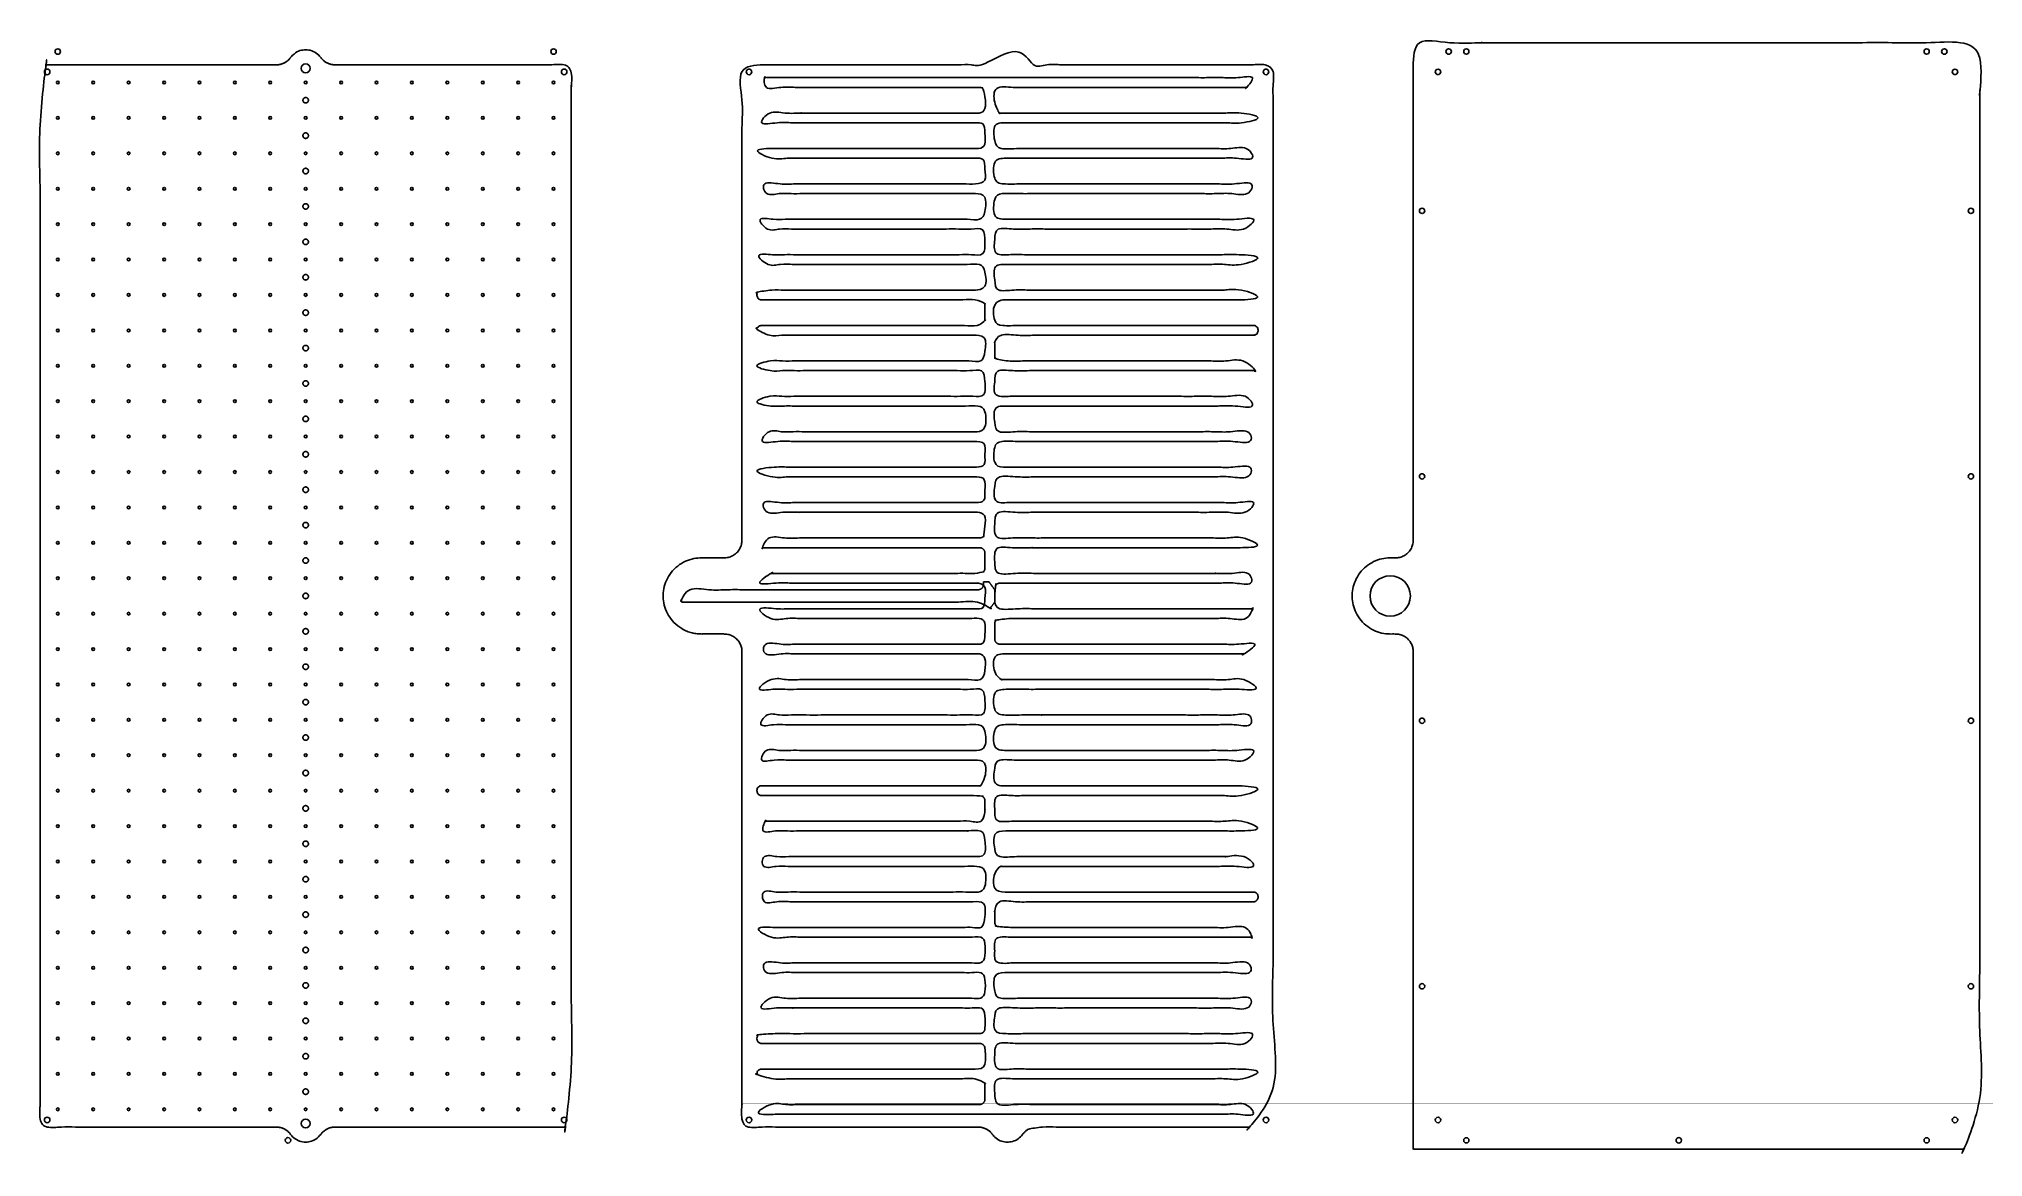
# Model space of a CAD drawing. Header units: millimetres. Extents: x 19 to 2215, y -9 to 1254.
import ezdxf

# ---------------------------------------------------------------- set-up
doc = ezdxf.new("R2010")
doc.units = ezdxf.units.MM
doc.header["$MEASUREMENT"] = 0
for name, color, linetype, true_color in [('Alignemt holes for table', 200, 'Continuous', 0xbf3fff), ('Bottom layer$Cutout', 111, 'Continuous', 0x7fffbf), ('Bottom layer$Hold down', 40, 'Continuous', 0xffbf00), ('Bottom layer$Test cut for vaccum hose', 125, 'Continuous', 0x3fbf7f), ('Mid layer$Alignment holes', 40, 'Continuous', 0xffbf00), ('Mid layer$Cutout', 91, 'Continuous', 0x84ff84), ('Mid layer$Pocket 2mm from bottmom', 15, 'Continuous', 0xbf3f3f), ('Post asmmbly hole drill', 200, 'Continuous', 0xbf3fff), ('Post assembly alignemt holes inside cut', 211, 'Continuous', 0xffaaff), ('Top layer$Akignment holes', 40, 'Continuous', 0xffbf00), ('Top layer$Cutout', 70, 'Continuous', 0x7fff00)]:
    doc.layers.add(name, color=color, linetype=linetype, true_color=true_color)

msp = doc.modelspace()

# ---------------------------------------------------------------- linework, layer by layer
at = {"layer": 'Alignemt holes for table'}
for centre, radius in [((40, 1240), 3.07), ((600, 1240), 3.08), ((300, 10), 3.07)]:
    msp.add_circle(centre, radius, dxfattribs=at)
at = {"layer": 'Bottom layer$Cutout'}
for centre, radius in [((1611.1, 1240), 3.08), ((2171.1, 1240), 3.08), ((1599.1, 1217), 3.08), ((2183.1, 1217), 3.08), ((1599.1, 33), 3.08), ((2183.1, 33), 3.07), ((1871.1, 10), 3.07)]:
    msp.add_circle(centre, radius, dxfattribs=at)
msp.add_rational_spline([(1573.1, 0), (1891.1, 0), (2209.1, 0), (2211.1, 0), (2211.1, 2), (2211.1, 625), (2211.1, 1248), (2211.1, 1250), (2209.1, 1250), (1891.1, 1250), (1573.1, 1250), (1571.1, 1250), (1571.1, 1248), (1571.1, 968), (1571.1, 688), (1571.1, 668), (1551.1, 668), (1548.1, 668), (1545.1, 668), (1502.1, 668), (1502.1, 625), (1502.1, 582), (1545.1, 582), (1548.1, 582), (1551.1, 582), (1571.1, 582), (1571.1, 562), (1571.1, 282), (1571.1, 2), (1571.1, 0), (1573.1, 0)], [1, 1, 1, 0.707106781187, 1, 1, 1, 0.707106781187, 1, 1, 1, 0.707106781187, 1, 1, 1, 0.707106781187, 1, 1, 1, 0.707106781187, 1, 0.707106781187, 1, 1, 1, 0.707106781187, 1, 1, 1, 0.707106781187, 1], degree=2, knots=[15915.458506, 15915.458506, 15915.458506, 16551.458506, 16551.458506, 16554.600098, 16554.600098, 17800.600098, 17800.600098, 17803.741691, 17803.741691, 18439.741691, 18439.741691, 18442.883284, 18442.883284, 19002.883284, 19002.883284, 19034.29921, 19034.29921, 19039.450961, 19039.450961, 19075.579277, 19075.579277, 19111.707592, 19111.707592, 19116.859344, 19116.859344, 19148.27527, 19148.27527, 19708.27527, 19708.27527, 19711.416863, 19711.416863, 19711.416863], dxfattribs=at)
at = {"layer": 'Bottom layer$Hold down'}
for centre in [(1631.1, 1240), (2151.1, 1240), (1581.1, 1060), (2201.1, 1060), (1581.1, 760), (2201.1, 760), (1581.1, 484), (2201.1, 484), (1581.1, 184), (2201.1, 184), (1631.1, 10), (2151.1, 10)]:
    msp.add_circle(centre, 3, dxfattribs=at)
at = {"layer": 'Bottom layer$Test cut for vaccum hose'}
msp.add_circle((1545.1, 625), 22.8, dxfattribs=at)
at = {"layer": 'Mid layer$Alignment holes'}
for centre in [(820.8, 1217), (1404.8, 1217), (820.8, 33), (1404.8, 33)]:
    msp.add_circle(centre, 3.15, dxfattribs=at)
at = {"layer": 'Mid layer$Cutout'}
for points, weights, knots in [([(812.8, 562), (812.8, 294.5), (812.8, 27), (812.8, 25), (814.8, 25), (947.2, 25), (1079.6, 25), (1089.8, 25), (1095.8, 16.7), (1102.1, 8), (1112.8, 8), (1123.6, 8), (1129.9, 16.7), (1135.8, 25), (1146.1, 25), (1278.4, 25), (1410.8, 25), (1412.8, 25), (1412.8, 27), (1412.8, 625), (1412.8, 1223), (1412.8, 1225), (1410.8, 1225), (1278.4, 1225), (1146.1, 1225), (1135.8, 1225), (1129.9, 1233.3), (1123.6, 1242), (1112.8, 1242), (1102.1, 1242), (1095.8, 1233.3), (1089.8, 1225), (1079.6, 1225), (947.2, 1225), (814.8, 1225), (812.8, 1225), (812.8, 1223), (812.8, 955.5), (812.8, 688), (812.8, 668), (792.8, 668), (779.8, 668), (766.8, 668), (723.8, 668), (723.8, 625), (723.8, 582), (766.8, 582), (779.8, 582), (792.8, 582), (812.8, 582), (812.8, 562)], [0.859044119569, 0.859044119569, 0.859044119569, 0.607435922286, 0.859044119569, 0.859044119569, 0.859044119569, 0.764830540443, 0.859044119569, 0.825196757478, 1, 0.825196715801, 0.859044135709, 0.764830554813, 0.859044135709, 0.859044135709, 0.859044135709, 0.607435933698, 0.859044135709, 0.859044135709, 0.859044135709, 0.607435933698, 0.859044135709, 0.859044135709, 0.859044135709, 0.764830554813, 0.859044135709, 0.825196715801, 1, 0.825196757478, 0.859044119569, 0.764830540443, 0.859044119569, 0.859044119569, 0.859044119569, 0.607435922286, 0.859044119569, 0.859044119569, 0.859044119569, 0.607435922286, 0.859044119569, 0.859044119569, 0.859044119569, 0.607435922286, 0.859044119569, 0.607435922286, 0.859044119569, 0.859044119569, 0.859044119569, 0.607435922286, 0.859044119569], [3954.887814, 3954.887814, 3954.887814, 4512.179481, 4512.179481, 4515.321073, 4515.321073, 4797.730097, 4797.730097, 4816.639399, 4816.639399, 4820.389303, 4820.389303, 4824.139207, 4824.139207, 4843.04851, 4843.04851, 5125.457547, 5125.457547, 5128.59914, 5128.59914, 6374.432534, 6374.432534, 6377.574127, 6377.574127, 6659.983164, 6659.983164, 6678.892467, 6678.892467, 6682.642372, 6682.642372, 6686.392275, 6686.392275, 6705.301578, 6705.301578, 6987.710616, 6987.710616, 6990.852209, 6990.852209, 7548.14377, 7548.14377, 7579.559696, 7579.559696, 7601.883952, 7601.883952, 7638.012267, 7638.012267, 7674.140583, 7674.140583, 7696.464839, 7696.464839, 7727.880765, 7727.880765, 7727.880765]), ([(1081.3, 1210.5), (1092.8, 1210.5), (1104.3, 1210.5), (1257.6, 1210.5), (1390.8, 1210.5), (1395.8, 1210.5), (1395.8, 1205.5), (1395.8, 1205), (1395.8, 1204.5), (1395.8, 1199.5), (1390.8, 1199.5), (1257.6, 1199.5), (1104.3, 1199.5), (1098.3, 1199.5), (1098.3, 1193.5), (1098.3, 1185), (1098.3, 1176.5), (1098.3, 1170.5), (1104.3, 1170.5), (1253.3, 1170.5), (1390.8, 1170.5), (1395.8, 1170.5), (1395.8, 1165.5), (1395.8, 1165), (1395.8, 1164.5), (1395.8, 1159.5), (1390.8, 1159.5), (1253.3, 1159.5), (1104.3, 1159.5), (1098.3, 1159.5), (1098.3, 1153.5), (1098.3, 1145), (1098.3, 1136.5), (1098.3, 1130.5), (1104.3, 1130.5), (1253.3, 1130.5), (1390.8, 1130.5), (1395.8, 1130.5), (1395.8, 1125.5), (1395.8, 1125), (1395.8, 1124.5), (1395.8, 1119.5), (1390.8, 1119.5), (1253.3, 1119.5), (1104.3, 1119.5), (1098.3, 1119.5), (1098.3, 1113.5), (1098.3, 1105), (1098.3, 1096.5), (1098.3, 1090.5), (1104.3, 1090.5), (1253.3, 1090.5), (1390.8, 1090.5), (1395.8, 1090.5), (1395.8, 1085.5), (1395.8, 1085), (1395.8, 1084.5), (1395.8, 1079.5), (1390.8, 1079.5), (1253.3, 1079.5), (1104.3, 1079.5), (1098.3, 1079.5), (1098.3, 1073.5), (1098.3, 1065), (1098.3, 1056.5), (1098.3, 1050.5), (1104.3, 1050.5), (1253.3, 1050.5), (1390.8, 1050.5), (1395.8, 1050.5), (1395.8, 1045.5), (1395.8, 1045), (1395.8, 1044.5), (1395.8, 1039.5), (1390.8, 1039.5), (1253.3, 1039.5), (1104.3, 1039.5), (1098.3, 1039.5), (1098.3, 1033.5), (1098.3, 1025), (1098.3, 1016.5), (1098.3, 1010.5), (1104.3, 1010.5), (1253.3, 1010.5), (1390.8, 1010.5), (1395.8, 1010.5), (1395.8, 1005.5), (1395.8, 1005), (1395.8, 1004.5), (1395.8, 999.5), (1390.8, 999.5), (1253.3, 999.5), (1104.3, 999.5), (1098.3, 999.5), (1098.3, 993.5), (1098.3, 985), (1098.3, 976.5), (1098.3, 970.5), (1104.3, 970.5), (1253.3, 970.5), (1390.8, 970.5), (1395.8, 970.5), (1395.8, 965.5), (1395.8, 965), (1395.8, 964.5), (1395.8, 959.5), (1390.8, 959.5), (1253.3, 959.5), (1104.3, 959.5), (1098.3, 959.5), (1098.3, 953.5), (1098.3, 945), (1098.3, 936.5), (1098.3, 930.5), (1104.3, 930.5), (1253.3, 930.5), (1390.8, 930.5), (1395.8, 930.5), (1395.8, 925.5), (1395.8, 925), (1395.8, 924.5), (1395.8, 919.5), (1390.8, 919.5), (1253.3, 919.5), (1104.3, 919.5), (1098.3, 919.5), (1098.3, 913.5), (1098.3, 905), (1098.3, 896.5), (1098.3, 890.5), (1104.3, 890.5), (1253.3, 890.5), (1390.8, 890.5), (1395.8, 890.5), (1395.8, 885.5), (1395.8, 885), (1395.8, 884.5), (1395.8, 879.5), (1390.8, 879.5), (1253.3, 879.5), (1104.3, 879.5), (1098.3, 879.5), (1098.3, 873.5), (1098.3, 865), (1098.3, 856.5), (1098.3, 850.5), (1104.3, 850.5), (1253.3, 850.5), (1390.8, 850.5), (1395.8, 850.5), (1395.8, 845.5), (1395.8, 845), (1395.8, 844.5), (1395.8, 839.5), (1390.8, 839.5), (1253.3, 839.5), (1104.3, 839.5), (1098.3, 839.5), (1098.3, 833.5), (1098.3, 825), (1098.3, 816.5), (1098.3, 810.5), (1104.3, 810.5), (1253.3, 810.5), (1390.8, 810.5), (1395.8, 810.5), (1395.8, 805.5), (1395.8, 805), (1395.8, 804.5), (1395.8, 799.5), (1390.8, 799.5), (1253.3, 799.5), (1104.3, 799.5), (1098.3, 799.5), (1098.3, 793.5), (1098.3, 785), (1098.3, 776.5), (1098.3, 770.5), (1104.3, 770.5), (1253.3, 770.5), (1390.8, 770.5), (1395.8, 770.5), (1395.8, 765.5), (1395.8, 765), (1395.8, 764.5), (1395.8, 759.5), (1390.8, 759.5), (1253.3, 759.5), (1104.3, 759.5), (1098.3, 759.5), (1098.3, 753.5), (1098.3, 745), (1098.3, 736.5), (1098.3, 730.5), (1104.3, 730.5), (1253.3, 730.5), (1390.8, 730.5), (1395.8, 730.5), (1395.8, 725.5), (1395.8, 725), (1395.8, 724.5), (1395.8, 719.5), (1390.8, 719.5), (1253.3, 719.5), (1104.3, 719.5), (1098.3, 719.5), (1098.3, 713.5), (1098.3, 705), (1098.3, 696.5), (1098.3, 690.5), (1104.3, 690.5), (1253.3, 690.5), (1390.8, 690.5), (1395.8, 690.5), (1395.8, 685.5), (1395.8, 685), (1395.8, 684.5), (1395.8, 679.5), (1390.8, 679.5), (1253.3, 679.5), (1104.3, 679.5), (1098.3, 679.5), (1098.3, 673.5), (1098.3, 665), (1098.3, 656.5), (1098.3, 650.5), (1104.3, 650.5), (1253.3, 650.5), (1390.8, 650.5), (1395.8, 650.5), (1395.8, 645.5), (1395.8, 645), (1395.8, 644.5), (1395.8, 639.5), (1390.8, 639.5), (1253.3, 639.5), (1104.3, 639.5), (1098.3, 639.5), (1098.3, 633.5), (1098.3, 625), (1098.3, 616.5), (1098.3, 610.5), (1104.3, 610.5), (1253.3, 610.5), (1390.8, 610.5), (1395.8, 610.5), (1395.8, 605.5), (1395.8, 605), (1395.8, 604.5), (1395.8, 599.5), (1390.8, 599.5), (1253.3, 599.5), (1104.3, 599.5), (1098.3, 599.5), (1098.3, 593.5), (1098.3, 585), (1098.3, 576.5), (1098.3, 570.5), (1104.3, 570.5), (1253.3, 570.5), (1390.8, 570.5), (1395.8, 570.5), (1395.8, 565.5), (1395.8, 565), (1395.8, 564.5), (1395.8, 559.5), (1390.8, 559.5), (1253.3, 559.5), (1104.3, 559.5), (1098.3, 559.5), (1098.3, 553.5), (1098.3, 545), (1098.3, 536.5), (1098.3, 530.5), (1104.3, 530.5), (1253.3, 530.5), (1390.8, 530.5), (1395.8, 530.5), (1395.8, 525.5), (1395.8, 525), (1395.8, 524.5), (1395.8, 519.5), (1390.8, 519.5), (1253.3, 519.5), (1104.3, 519.5), (1098.3, 519.5), (1098.3, 513.5), (1098.3, 505), (1098.3, 496.5), (1098.3, 490.5), (1104.3, 490.5), (1253.3, 490.5), (1390.8, 490.5), (1395.8, 490.5), (1395.8, 485.5), (1395.8, 485), (1395.8, 484.5), (1395.8, 479.5), (1390.8, 479.5), (1253.3, 479.5), (1104.3, 479.5), (1098.3, 479.5), (1098.3, 473.5), (1098.3, 465), (1098.3, 456.5), (1098.3, 450.5), (1104.3, 450.5), (1253.3, 450.5), (1390.8, 450.5), (1395.8, 450.5), (1395.8, 445.5), (1395.8, 445), (1395.8, 444.5), (1395.8, 439.5), (1390.8, 439.5), (1253.3, 439.5), (1104.3, 439.5), (1098.3, 439.5), (1098.3, 433.5), (1098.3, 425), (1098.3, 416.5), (1098.3, 410.5), (1104.3, 410.5), (1253.3, 410.5), (1390.8, 410.5), (1395.8, 410.5), (1395.8, 405.5), (1395.8, 405), (1395.8, 404.5), (1395.8, 399.5), (1390.8, 399.5), (1253.3, 399.5), (1104.3, 399.5), (1098.3, 399.5), (1098.3, 393.5), (1098.3, 385), (1098.3, 376.5), (1098.3, 370.5), (1104.3, 370.5), (1253.3, 370.5), (1390.8, 370.5), (1395.8, 370.5), (1395.8, 365.5), (1395.8, 365), (1395.8, 364.5), (1395.8, 359.5), (1390.8, 359.5), (1253.3, 359.5), (1104.3, 359.5), (1098.3, 359.5), (1098.3, 353.5), (1098.3, 345), (1098.3, 336.5), (1098.3, 330.5), (1104.3, 330.5), (1253.3, 330.5), (1390.8, 330.5), (1395.8, 330.5), (1395.8, 325.5), (1395.8, 325), (1395.8, 324.5), (1395.8, 319.5), (1390.8, 319.5), (1253.3, 319.5), (1104.3, 319.5), (1098.3, 319.5), (1098.3, 313.5), (1098.3, 305), (1098.3, 296.5), (1098.3, 290.5), (1104.3, 290.5), (1253.3, 290.5), (1390.8, 290.5), (1395.8, 290.5), (1395.8, 285.5), (1395.8, 285), (1395.8, 284.5), (1395.8, 279.5), (1390.8, 279.5), (1253.3, 279.5), (1104.3, 279.5), (1098.3, 279.5), (1098.3, 273.5), (1098.3, 265), (1098.3, 256.5), (1098.3, 250.5), (1104.3, 250.5), (1253.3, 250.5), (1390.8, 250.5), (1395.8, 250.5), (1395.8, 245.5), (1395.8, 245), (1395.8, 244.5), (1395.8, 239.5), (1390.8, 239.5), (1253.3, 239.5), (1104.3, 239.5), (1098.3, 239.5), (1098.3, 233.5), (1098.3, 225), (1098.3, 216.5), (1098.3, 210.5), (1104.3, 210.5), (1253.3, 210.5), (1390.8, 210.5), (1395.8, 210.5), (1395.8, 205.5), (1395.8, 205), (1395.8, 204.5), (1395.8, 199.5), (1390.8, 199.5), (1253.3, 199.5), (1104.3, 199.5), (1098.3, 199.5), (1098.3, 193.5), (1098.3, 185), (1098.3, 176.5), (1098.3, 170.5), (1104.3, 170.5), (1253.3, 170.5), (1390.8, 170.5), (1395.8, 170.5), (1395.8, 165.5), (1395.8, 165), (1395.8, 164.5), (1395.8, 159.5), (1390.8, 159.5), (1253.3, 159.5), (1104.3, 159.5), (1098.3, 159.5), (1098.3, 153.5), (1098.3, 145), (1098.3, 136.5), (1098.3, 130.5), (1104.3, 130.5), (1253.3, 130.5), (1390.8, 130.5), (1395.8, 130.5), (1395.8, 125.5), (1395.8, 125), (1395.8, 124.5), (1395.8, 119.5), (1390.8, 119.5), (1253.3, 119.5), (1104.3, 119.5), (1098.3, 119.5), (1098.3, 113.5), (1098.3, 105), (1098.3, 96.5), (1098.3, 90.5), (1104.3, 90.5), (1253.3, 90.5), (1390.8, 90.5), (1395.8, 90.5), (1395.8, 85.5), (1395.8, 85), (1395.8, 84.5), (1395.8, 79.5), (1390.8, 79.5), (1253.3, 79.5), (1104.3, 79.5), (1098.3, 79.5), (1098.3, 73.5), (1098.3, 65), (1098.3, 56.5), (1098.3, 50.5), (1104.3, 50.5), (1257.6, 50.5), (1390.8, 50.5), (1395.8, 50.5), (1395.8, 45.5), (1395.8, 45), (1395.8, 44.5), (1395.8, 39.5), (1390.8, 39.5), (1257.6, 39.5), (1104.3, 39.5), (1092.8, 39.5), (1081.3, 39.5), (968.1, 39.5), (834.8, 39.5), (829.8, 39.5), (829.8, 44.5), (829.8, 45), (829.8, 45.5), (829.8, 50.5), (834.8, 50.5), (968.1, 50.5), (1081.3, 50.5), (1087.3, 50.5), (1087.3, 56.5), (1087.3, 65), (1087.3, 73.5), (1087.3, 79.5), (1081.3, 79.5), (972.3, 79.5), (834.8, 79.5), (829.8, 79.5), (829.8, 84.5), (829.8, 85), (829.8, 85.5), (829.8, 90.5), (834.8, 90.5), (972.3, 90.5), (1081.3, 90.5), (1087.3, 90.5), (1087.3, 96.5), (1087.3, 105), (1087.3, 113.5), (1087.3, 119.5), (1081.3, 119.5), (972.3, 119.5), (834.8, 119.5), (829.8, 119.5), (829.8, 124.5), (829.8, 125), (829.8, 125.5), (829.8, 130.5), (834.8, 130.5), (972.3, 130.5), (1081.3, 130.5), (1087.3, 130.5), (1087.3, 136.5), (1087.3, 145), (1087.3, 153.5), (1087.3, 159.5), (1081.3, 159.5), (972.3, 159.5), (834.8, 159.5), (829.8, 159.5), (829.8, 164.5), (829.8, 165), (829.8, 165.5), (829.8, 170.5), (834.8, 170.5), (972.3, 170.5), (1081.3, 170.5), (1087.3, 170.5), (1087.3, 176.5), (1087.3, 185), (1087.3, 193.5), (1087.3, 199.5), (1081.3, 199.5), (972.3, 199.5), (834.8, 199.5), (829.8, 199.5), (829.8, 204.5), (829.8, 205), (829.8, 205.5), (829.8, 210.5), (834.8, 210.5), (972.3, 210.5), (1081.3, 210.5), (1087.3, 210.5), (1087.3, 216.5), (1087.3, 225), (1087.3, 233.5), (1087.3, 239.5), (1081.3, 239.5), (972.3, 239.5), (834.8, 239.5), (829.8, 239.5), (829.8, 244.5), (829.8, 245), (829.8, 245.5), (829.8, 250.5), (834.8, 250.5), (972.3, 250.5), (1081.3, 250.5), (1087.3, 250.5), (1087.3, 256.5), (1087.3, 265), (1087.3, 273.5), (1087.3, 279.5), (1081.3, 279.5), (972.3, 279.5), (834.8, 279.5), (829.8, 279.5), (829.8, 284.5), (829.8, 285), (829.8, 285.5), (829.8, 290.5), (834.8, 290.5), (972.3, 290.5), (1081.3, 290.5), (1087.3, 290.5), (1087.3, 296.5), (1087.3, 305), (1087.3, 313.5), (1087.3, 319.5), (1081.3, 319.5), (972.3, 319.5), (834.8, 319.5), (829.8, 319.5), (829.8, 324.5), (829.8, 325), (829.8, 325.5), (829.8, 330.5), (834.8, 330.5), (972.3, 330.5), (1081.3, 330.5), (1087.3, 330.5), (1087.3, 336.5), (1087.3, 345), (1087.3, 353.5), (1087.3, 359.5), (1081.3, 359.5), (972.3, 359.5), (834.8, 359.5), (829.8, 359.5), (829.8, 364.5), (829.8, 365), (829.8, 365.5), (829.8, 370.5), (834.8, 370.5), (972.3, 370.5), (1081.3, 370.5), (1087.3, 370.5), (1087.3, 376.5), (1087.3, 385), (1087.3, 393.5), (1087.3, 399.5), (1081.3, 399.5), (972.3, 399.5), (834.8, 399.5), (829.8, 399.5), (829.8, 404.5), (829.8, 405), (829.8, 405.5), (829.8, 410.5), (834.8, 410.5), (972.3, 410.5), (1081.3, 410.5), (1087.3, 410.5), (1087.3, 416.5), (1087.3, 425), (1087.3, 433.5), (1087.3, 439.5), (1081.3, 439.5), (972.3, 439.5), (834.8, 439.5), (829.8, 439.5), (829.8, 444.5), (829.8, 445), (829.8, 445.5), (829.8, 450.5), (834.8, 450.5), (972.3, 450.5), (1081.3, 450.5), (1087.3, 450.5), (1087.3, 456.5), (1087.3, 465), (1087.3, 473.5), (1087.3, 479.5), (1081.3, 479.5), (972.3, 479.5), (834.8, 479.5), (829.8, 479.5), (829.8, 484.5), (829.8, 485), (829.8, 485.5), (829.8, 490.5), (834.8, 490.5), (972.3, 490.5), (1081.3, 490.5), (1087.3, 490.5), (1087.3, 496.5), (1087.3, 505), (1087.3, 513.5), (1087.3, 519.5), (1081.3, 519.5), (972.3, 519.5), (834.8, 519.5), (829.8, 519.5), (829.8, 524.5), (829.8, 525), (829.8, 525.5), (829.8, 530.5), (834.8, 530.5), (972.3, 530.5), (1081.3, 530.5), (1087.3, 530.5), (1087.3, 536.5), (1087.3, 545), (1087.3, 553.5), (1087.3, 559.5), (1081.3, 559.5), (972.3, 559.5), (834.8, 559.5), (829.8, 559.5), (829.8, 564.5), (829.8, 565), (829.8, 565.5), (829.8, 570.5), (834.8, 570.5), (972.3, 570.5), (1081.3, 570.5), (1087.3, 570.5), (1087.3, 576.5), (1087.3, 585), (1087.3, 593.5), (1087.3, 599.5), (1081.3, 599.5), (972.3, 599.5), (834.8, 599.5), (829.8, 599.5), (829.8, 604.5), (829.8, 605), (829.8, 605.5), (829.8, 610.5), (834.8, 610.5), (972.3, 610.5), (1081.3, 610.5), (1087.3, 610.5), (1087.3, 616.5), (1087.3, 625), (1087.3, 633.5), (1087.3, 639.5), (1081.3, 639.5), (972.3, 639.5), (834.8, 639.5), (829.8, 639.5), (829.8, 644.5), (829.8, 645), (829.8, 645.5), (829.8, 650.5), (834.8, 650.5), (972.3, 650.5), (1081.3, 650.5), (1087.3, 650.5), (1087.3, 656.5), (1087.3, 665), (1087.3, 673.5), (1087.3, 679.5), (1081.3, 679.5), (972.3, 679.5), (834.8, 679.5), (829.8, 679.5), (829.8, 684.5), (829.8, 685), (829.8, 685.5), (829.8, 690.5), (834.8, 690.5), (972.3, 690.5), (1081.3, 690.5), (1087.3, 690.5), (1087.3, 696.5), (1087.3, 705), (1087.3, 713.5), (1087.3, 719.5), (1081.3, 719.5), (972.3, 719.5), (834.8, 719.5), (829.8, 719.5), (829.8, 724.5), (829.8, 725), (829.8, 725.5), (829.8, 730.5), (834.8, 730.5), (972.3, 730.5), (1081.3, 730.5), (1087.3, 730.5), (1087.3, 736.5), (1087.3, 745), (1087.3, 753.5), (1087.3, 759.5), (1081.3, 759.5), (972.3, 759.5), (834.8, 759.5), (829.8, 759.5), (829.8, 764.5), (829.8, 765), (829.8, 765.5), (829.8, 770.5), (834.8, 770.5), (972.3, 770.5), (1081.3, 770.5), (1087.3, 770.5), (1087.3, 776.5), (1087.3, 785), (1087.3, 793.5), (1087.3, 799.5), (1081.3, 799.5), (972.3, 799.5), (834.8, 799.5), (829.8, 799.5), (829.8, 804.5), (829.8, 805), (829.8, 805.5), (829.8, 810.5), (834.8, 810.5), (972.3, 810.5), (1081.3, 810.5), (1087.3, 810.5), (1087.3, 816.5), (1087.3, 825), (1087.3, 833.5), (1087.3, 839.5), (1081.3, 839.5), (972.3, 839.5), (834.8, 839.5), (829.8, 839.5), (829.8, 844.5), (829.8, 845), (829.8, 845.5), (829.8, 850.5), (834.8, 850.5), (972.3, 850.5), (1081.3, 850.5), (1087.3, 850.5), (1087.3, 856.5), (1087.3, 865), (1087.3, 873.5), (1087.3, 879.5), (1081.3, 879.5), (972.3, 879.5), (834.8, 879.5), (829.8, 879.5), (829.8, 884.5), (829.8, 885), (829.8, 885.5), (829.8, 890.5), (834.8, 890.5), (972.3, 890.5), (1081.3, 890.5), (1087.3, 890.5), (1087.3, 896.5), (1087.3, 905), (1087.3, 913.5), (1087.3, 919.5), (1081.3, 919.5), (972.3, 919.5), (834.8, 919.5), (829.8, 919.5), (829.8, 924.5), (829.8, 925), (829.8, 925.5), (829.8, 930.5), (834.8, 930.5), (972.3, 930.5), (1081.3, 930.5), (1087.3, 930.5), (1087.3, 936.5), (1087.3, 945), (1087.3, 953.5), (1087.3, 959.5), (1081.3, 959.5), (972.3, 959.5), (834.8, 959.5), (829.8, 959.5), (829.8, 964.5), (829.8, 965), (829.8, 965.5), (829.8, 970.5), (834.8, 970.5), (972.3, 970.5), (1081.3, 970.5), (1087.3, 970.5), (1087.3, 976.5), (1087.3, 985), (1087.3, 993.5), (1087.3, 999.5), (1081.3, 999.5), (972.3, 999.5), (834.8, 999.5), (829.8, 999.5), (829.8, 1004.5), (829.8, 1005), (829.8, 1005.5), (829.8, 1010.5), (834.8, 1010.5), (972.3, 1010.5), (1081.3, 1010.5), (1087.3, 1010.5), (1087.3, 1016.5), (1087.3, 1025), (1087.3, 1033.5), (1087.3, 1039.5), (1081.3, 1039.5), (972.3, 1039.5), (834.8, 1039.5), (829.8, 1039.5), (829.8, 1044.5), (829.8, 1045), (829.8, 1045.5), (829.8, 1050.5), (834.8, 1050.5), (972.3, 1050.5), (1081.3, 1050.5), (1087.3, 1050.5), (1087.3, 1056.5), (1087.3, 1065), (1087.3, 1073.5), (1087.3, 1079.5), (1081.3, 1079.5), (972.3, 1079.5), (834.8, 1079.5), (829.8, 1079.5), (829.8, 1084.5), (829.8, 1085), (829.8, 1085.5), (829.8, 1090.5), (834.8, 1090.5), (972.3, 1090.5), (1081.3, 1090.5), (1087.3, 1090.5), (1087.3, 1096.5), (1087.3, 1105), (1087.3, 1113.5), (1087.3, 1119.5), (1081.3, 1119.5), (972.3, 1119.5), (834.8, 1119.5), (829.8, 1119.5), (829.8, 1124.5), (829.8, 1125), (829.8, 1125.5), (829.8, 1130.5), (834.8, 1130.5), (972.3, 1130.5), (1081.3, 1130.5), (1087.3, 1130.5), (1087.3, 1136.5), (1087.3, 1145), (1087.3, 1153.5), (1087.3, 1159.5), (1081.3, 1159.5), (972.3, 1159.5), (834.8, 1159.5), (829.8, 1159.5), (829.8, 1164.5), (829.8, 1165), (829.8, 1165.5), (829.8, 1170.5), (834.8, 1170.5), (972.3, 1170.5), (1081.3, 1170.5), (1087.3, 1170.5), (1087.3, 1176.5), (1087.3, 1185), (1087.3, 1193.5), (1087.3, 1199.5), (1081.3, 1199.5), (968.1, 1199.5), (834.8, 1199.5), (829.8, 1199.5), (829.8, 1204.5), (829.8, 1205), (829.8, 1205.5), (829.8, 1210.5), (834.8, 1210.5), (968.1, 1210.5), (1081.3, 1210.5)], [1, 1, 1, 1, 1, 0.707106781186, 1, 1, 1, 0.707106781187, 1, 1, 1, 0.707106781187, 1, 1, 1, 0.707106781187, 1, 1, 1, 0.707106781186, 1, 1, 1, 0.707106781187, 1, 1, 1, 0.707106781187, 1, 1, 1, 0.707106781187, 1, 1, 1, 0.707106781186, 1, 1, 1, 0.707106781187, 1, 1, 1, 0.707106781187, 1, 1, 1, 0.707106781187, 1, 1, 1, 0.707106781186, 1, 1, 1, 0.707106781187, 1, 1, 1, 0.707106781187, 1, 1, 1, 0.707106781187, 1, 1, 1, 0.707106781186, 1, 1, 1, 0.707106781187, 1, 1, 1, 0.707106781187, 1, 1, 1, 0.707106781187, 1, 1, 1, 0.707106781186, 1, 1, 1, 0.707106781187, 1, 1, 1, 0.707106781187, 1, 1, 1, 0.707106781187, 1, 1, 1, 0.707106781186, 1, 1, 1, 0.707106781187, 1, 1, 1, 0.707106781187, 1, 1, 1, 0.707106781187, 1, 1, 1, 0.707106781186, 1, 1, 1, 0.707106781187, 1, 1, 1, 0.707106781187, 1, 1, 1, 0.707106781187, 1, 1, 1, 0.707106781186, 1, 1, 1, 0.707106781187, 1, 1, 1, 0.707106781187, 1, 1, 1, 0.707106781187, 1, 1, 1, 0.707106781186, 1, 1, 1, 0.707106781187, 1, 1, 1, 0.707106781187, 1, 1, 1, 0.707106781187, 1, 1, 1, 0.707106781186, 1, 1, 1, 0.707106781187, 1, 1, 1, 0.707106781187, 1, 1, 1, 0.707106781187, 1, 1, 1, 0.707106781186, 1, 1, 1, 0.707106781187, 1, 1, 1, 0.707106781187, 1, 1, 1, 0.707106781187, 1, 1, 1, 0.707106781186, 1, 1, 1, 0.707106781187, 1, 1, 1, 0.707106781187, 1, 1, 1, 0.707106781187, 1, 1, 1, 0.707106781186, 1, 1, 1, 0.707106781187, 1, 1, 1, 0.707106781187, 1, 1, 1, 0.707106781187, 1, 1, 1, 0.707106781186, 1, 1, 1, 0.707106781187, 1, 1, 1, 0.707106781187, 1, 1, 1, 0.707106781187, 1, 1, 1, 0.707106781186, 1, 1, 1, 0.707106781187, 1, 1, 1, 0.707106781187, 1, 1, 1, 0.707106781187, 1, 1, 1, 0.707106781186, 1, 1, 1, 0.707106781187, 1, 1, 1, 0.707106781187, 1, 1, 1, 0.707106781187, 1, 1, 1, 0.707106781186, 1, 1, 1, 0.707106781187, 1, 1, 1, 0.707106781187, 1, 1, 1, 0.707106781187, 1, 1, 1, 0.707106781186, 1, 1, 1, 0.707106781187, 1, 1, 1, 0.707106781187, 1, 1, 1, 0.707106781187, 1, 1, 1, 0.707106781186, 1, 1, 1, 0.707106781187, 1, 1, 1, 0.707106781187, 1, 1, 1, 0.707106781187, 1, 1, 1, 0.707106781186, 1, 1, 1, 0.707106781187, 1, 1, 1, 0.707106781187, 1, 1, 1, 0.707106781187, 1, 1, 1, 0.707106781186, 1, 1, 1, 0.707106781187, 1, 1, 1, 0.707106781187, 1, 1, 1, 0.707106781187, 1, 1, 1, 0.707106781186, 1, 1, 1, 0.707106781187, 1, 1, 1, 0.707106781187, 1, 1, 1, 0.707106781187, 1, 1, 1, 0.707106781186, 1, 1, 1, 0.707106781187, 1, 1, 1, 0.707106781187, 1, 1, 1, 0.707106781187, 1, 1, 1, 0.707106781186, 1, 1, 1, 0.707106781187, 1, 1, 1, 0.707106781187, 1, 1, 1, 0.707106781187, 1, 1, 1, 0.707106781186, 1, 1, 1, 0.707106781187, 1, 1, 1, 0.707106781187, 1, 1, 1, 0.707106781187, 1, 1, 1, 0.707106781186, 1, 1, 1, 0.707106781187, 1, 1, 1, 0.707106781187, 1, 1, 1, 0.707106781187, 1, 1, 1, 0.707106781186, 1, 1, 1, 0.707106781187, 1, 1, 1, 0.707106781187, 1, 1, 1, 0.707106781187, 1, 1, 1, 0.707106781186, 1, 1, 1, 0.707106781187, 1, 1, 1, 0.707106781187, 1, 1, 1, 0.707106781187, 1, 1, 1, 0.707106781186, 1, 1, 1, 0.707106781187, 1, 1, 1, 1, 1, 1, 1, 0.707106781187, 1, 1, 1, 0.707106781186, 1, 1, 1, 0.707106781187, 1, 1, 1, 0.707106781187, 1, 1, 1, 0.707106781187, 1, 1, 1, 0.707106781186, 1, 1, 1, 0.707106781187, 1, 1, 1, 0.707106781187, 1, 1, 1, 0.707106781187, 1, 1, 1, 0.707106781186, 1, 1, 1, 0.707106781187, 1, 1, 1, 0.707106781187, 1, 1, 1, 0.707106781187, 1, 1, 1, 0.707106781186, 1, 1, 1, 0.707106781187, 1, 1, 1, 0.707106781187, 1, 1, 1, 0.707106781187, 1, 1, 1, 0.707106781186, 1, 1, 1, 0.707106781187, 1, 1, 1, 0.707106781187, 1, 1, 1, 0.707106781187, 1, 1, 1, 0.707106781186, 1, 1, 1, 0.707106781187, 1, 1, 1, 0.707106781187, 1, 1, 1, 0.707106781187, 1, 1, 1, 0.707106781186, 1, 1, 1, 0.707106781187, 1, 1, 1, 0.707106781187, 1, 1, 1, 0.707106781187, 1, 1, 1, 0.707106781186, 1, 1, 1, 0.707106781187, 1, 1, 1, 0.707106781187, 1, 1, 1, 0.707106781187, 1, 1, 1, 0.707106781186, 1, 1, 1, 0.707106781187, 1, 1, 1, 0.707106781187, 1, 1, 1, 0.707106781187, 1, 1, 1, 0.707106781186, 1, 1, 1, 0.707106781187, 1, 1, 1, 0.707106781187, 1, 1, 1, 0.707106781187, 1, 1, 1, 0.707106781186, 1, 1, 1, 0.707106781187, 1, 1, 1, 0.707106781187, 1, 1, 1, 0.707106781187, 1, 1, 1, 0.707106781186, 1, 1, 1, 0.707106781187, 1, 1, 1, 0.707106781187, 1, 1, 1, 0.707106781187, 1, 1, 1, 0.707106781186, 1, 1, 1, 0.707106781187, 1, 1, 1, 0.707106781187, 1, 1, 1, 0.707106781187, 1, 1, 1, 0.707106781186, 1, 1, 1, 0.707106781187, 1, 1, 1, 0.707106781187, 1, 1, 1, 0.707106781187, 1, 1, 1, 0.707106781186, 1, 1, 1, 0.707106781187, 1, 1, 1, 0.707106781187, 1, 1, 1, 0.707106781187, 1, 1, 1, 0.707106781186, 1, 1, 1, 0.707106781187, 1, 1, 1, 0.707106781187, 1, 1, 1, 0.707106781187, 1, 1, 1, 0.707106781186, 1, 1, 1, 0.707106781187, 1, 1, 1, 0.707106781187, 1, 1, 1, 0.707106781187, 1, 1, 1, 0.707106781186, 1, 1, 1, 0.707106781187, 1, 1, 1, 0.707106781187, 1, 1, 1, 0.707106781187, 1, 1, 1, 0.707106781186, 1, 1, 1, 0.707106781187, 1, 1, 1, 0.707106781187, 1, 1, 1, 0.707106781187, 1, 1, 1, 0.707106781186, 1, 1, 1, 0.707106781187, 1, 1, 1, 0.707106781187, 1, 1, 1, 0.707106781187, 1, 1, 1, 0.707106781186, 1, 1, 1, 0.707106781187, 1, 1, 1, 0.707106781187, 1, 1, 1, 0.707106781187, 1, 1, 1, 0.707106781186, 1, 1, 1, 0.707106781187, 1, 1, 1, 0.707106781187, 1, 1, 1, 0.707106781187, 1, 1, 1, 0.707106781186, 1, 1, 1, 0.707106781187, 1, 1, 1, 0.707106781187, 1, 1, 1, 0.707106781187, 1, 1, 1, 0.707106781186, 1, 1, 1, 0.707106781187, 1, 1, 1, 0.707106781187, 1, 1, 1, 0.707106781187, 1, 1, 1, 0.707106781186, 1, 1, 1, 0.707106781187, 1, 1, 1, 0.707106781187, 1, 1, 1, 0.707106781187, 1, 1, 1, 0.707106781186, 1, 1, 1, 0.707106781187, 1, 1, 1, 0.707106781187, 1, 1, 1, 0.707106781187, 1, 1, 1, 0.707106781186, 1, 1, 1, 0.707106781187, 1, 1, 1, 0.707106781187, 1, 1, 1, 0.707106781187, 1, 1, 1, 0.707106781186, 1, 1, 1, 0.707106781187, 1, 1, 1, 0.707106781187, 1, 1, 1, 0.707106781187, 1, 1, 1, 0.707106781186, 1, 1, 1, 0.707106781187, 1, 1, 1, 0.707106781187, 1, 1, 1, 0.707106781186, 1, 1, 1, 0.707106781186, 1, 1, 1], [35380.039651, 35380.039651, 35380.039651, 35403.039651, 35403.039651, 35672.039651, 35672.039651, 35675.181243, 35675.181243, 35676.181243, 35676.181243, 35679.322836, 35679.322836, 35948.322836, 35948.322836, 35962.460003, 35962.460003, 35979.460003, 35979.460003, 35993.59717, 35993.59717, 36262.59717, 36262.59717, 36265.738762, 36265.738762, 36266.738762, 36266.738762, 36269.880355, 36269.880355, 36538.880355, 36538.880355, 36553.017522, 36553.017522, 36570.017522, 36570.017522, 36584.154689, 36584.154689, 36853.154689, 36853.154689, 36856.296282, 36856.296282, 36857.296282, 36857.296282, 36860.437874, 36860.437874, 37129.437874, 37129.437874, 37143.575041, 37143.575041, 37160.575041, 37160.575041, 37174.712208, 37174.712208, 37443.712208, 37443.712208, 37446.853801, 37446.853801, 37447.853801, 37447.853801, 37450.995393, 37450.995393, 37719.995393, 37719.995393, 37734.13256, 37734.13256, 37751.13256, 37751.13256, 37765.269727, 37765.269727, 38034.269727, 38034.269727, 38037.41132, 38037.41132, 38038.41132, 38038.41132, 38041.552913, 38041.552913, 38310.552913, 38310.552913, 38324.69008, 38324.69008, 38341.69008, 38341.69008, 38355.827246, 38355.827246, 38624.827246, 38624.827246, 38627.968839, 38627.968839, 38628.968839, 38628.968839, 38632.110432, 38632.110432, 38901.110432, 38901.110432, 38915.247599, 38915.247599, 38932.247599, 38932.247599, 38946.384766, 38946.384766, 39215.384766, 39215.384766, 39218.526358, 39218.526358, 39219.526358, 39219.526358, 39222.667951, 39222.667951, 39491.667951, 39491.667951, 39505.805118, 39505.805118, 39522.805118, 39522.805118, 39536.942285, 39536.942285, 39805.942285, 39805.942285, 39809.083878, 39809.083878, 39810.083878, 39810.083878, 39813.22547, 39813.22547, 40082.22547, 40082.22547, 40096.362637, 40096.362637, 40113.362637, 40113.362637, 40127.499804, 40127.499804, 40396.499804, 40396.499804, 40399.641397, 40399.641397, 40400.641397, 40400.641397, 40403.782989, 40403.782989, 40672.782989, 40672.782989, 40686.920156, 40686.920156, 40703.920156, 40703.920156, 40718.057323, 40718.057323, 40987.057323, 40987.057323, 40990.198916, 40990.198916, 40991.198916, 40991.198916, 40994.340509, 40994.340509, 41263.340509, 41263.340509, 41277.477675, 41277.477675, 41294.477675, 41294.477675, 41308.614842, 41308.614842, 41577.614842, 41577.614842, 41580.756435, 41580.756435, 41581.756435, 41581.756435, 41584.898028, 41584.898028, 41853.898028, 41853.898028, 41868.035195, 41868.035195, 41885.035195, 41885.035195, 41899.172362, 41899.172362, 42168.172362, 42168.172362, 42171.313954, 42171.313954, 42172.313954, 42172.313954, 42175.455547, 42175.455547, 42444.455547, 42444.455547, 42458.592714, 42458.592714, 42475.592714, 42475.592714, 42489.729881, 42489.729881, 42758.729881, 42758.729881, 42761.871473, 42761.871473, 42762.871473, 42762.871473, 42766.013066, 42766.013066, 43035.013066, 43035.013066, 43049.150233, 43049.150233, 43066.150233, 43066.150233, 43080.2874, 43080.2874, 43349.2874, 43349.2874, 43352.428993, 43352.428993, 43353.428993, 43353.428993, 43356.570585, 43356.570585, 43625.570585, 43625.570585, 43639.707752, 43639.707752, 43656.707752, 43656.707752, 43670.844919, 43670.844919, 43939.844919, 43939.844919, 43942.986512, 43942.986512, 43943.986512, 43943.986512, 43947.128105, 43947.128105, 44216.128105, 44216.128105, 44230.265271, 44230.265271, 44247.265271, 44247.265271, 44261.402438, 44261.402438, 44530.402438, 44530.402438, 44533.544031, 44533.544031, 44534.544031, 44534.544031, 44537.685624, 44537.685624, 44806.685624, 44806.685624, 44820.822791, 44820.822791, 44837.822791, 44837.822791, 44851.959958, 44851.959958, 45120.959958, 45120.959958, 45124.10155, 45124.10155, 45125.10155, 45125.10155, 45128.243143, 45128.243143, 45397.243143, 45397.243143, 45411.38031, 45411.38031, 45428.38031, 45428.38031, 45442.517477, 45442.517477, 45711.517477, 45711.517477, 45714.659069, 45714.659069, 45715.659069, 45715.659069, 45718.800662, 45718.800662, 45987.800662, 45987.800662, 46001.937829, 46001.937829, 46018.937829, 46018.937829, 46033.074996, 46033.074996, 46302.074996, 46302.074996, 46305.216589, 46305.216589, 46306.216589, 46306.216589, 46309.358181, 46309.358181, 46578.358181, 46578.358181, 46592.495348, 46592.495348, 46609.495348, 46609.495348, 46623.632515, 46623.632515, 46892.632515, 46892.632515, 46895.774108, 46895.774108, 46896.774108, 46896.774108, 46899.9157, 46899.9157, 47168.9157, 47168.9157, 47183.052867, 47183.052867, 47200.052867, 47200.052867, 47214.190034, 47214.190034, 47483.190034, 47483.190034, 47486.331627, 47486.331627, 47487.331627, 47487.331627, 47490.47322, 47490.47322, 47759.47322, 47759.47322, 47773.610387, 47773.610387, 47790.610387, 47790.610387, 47804.747554, 47804.747554, 48073.747554, 48073.747554, 48076.889146, 48076.889146, 48077.889146, 48077.889146, 48081.030739, 48081.030739, 48350.030739, 48350.030739, 48364.167906, 48364.167906, 48381.167906, 48381.167906, 48395.305073, 48395.305073, 48664.305073, 48664.305073, 48667.446665, 48667.446665, 48668.446665, 48668.446665, 48671.588258, 48671.588258, 48940.588258, 48940.588258, 48954.725425, 48954.725425, 48971.725425, 48971.725425, 48985.862592, 48985.862592, 49254.862592, 49254.862592, 49258.004185, 49258.004185, 49259.004185, 49259.004185, 49262.145777, 49262.145777, 49531.145777, 49531.145777, 49545.282944, 49545.282944, 49562.282944, 49562.282944, 49576.420111, 49576.420111, 49845.420111, 49845.420111, 49848.561704, 49848.561704, 49849.561704, 49849.561704, 49852.703296, 49852.703296, 50121.703296, 50121.703296, 50135.840463, 50135.840463, 50152.840463, 50152.840463, 50166.97763, 50166.97763, 50435.97763, 50435.97763, 50439.119223, 50439.119223, 50440.119223, 50440.119223, 50443.260816, 50443.260816, 50712.260816, 50712.260816, 50726.397983, 50726.397983, 50743.397983, 50743.397983, 50757.535149, 50757.535149, 51026.535149, 51026.535149, 51029.676742, 51029.676742, 51030.676742, 51030.676742, 51033.818335, 51033.818335, 51302.818335, 51302.818335, 51316.955502, 51316.955502, 51333.955502, 51333.955502, 51348.092669, 51348.092669, 51617.092669, 51617.092669, 51620.234261, 51620.234261, 51621.234261, 51621.234261, 51624.375854, 51624.375854, 51893.375854, 51893.375854, 51907.513021, 51907.513021, 51924.513021, 51924.513021, 51938.650188, 51938.650188, 52207.650188, 52207.650188, 52210.791781, 52210.791781, 52211.791781, 52211.791781, 52214.933373, 52214.933373, 52483.933373, 52483.933373, 52498.07054, 52498.07054, 52515.07054, 52515.07054, 52529.207707, 52529.207707, 52798.207707, 52798.207707, 52801.3493, 52801.3493, 52802.3493, 52802.3493, 52805.490892, 52805.490892, 53074.490892, 53074.490892, 53097.490892, 53097.490892, 53366.490892, 53366.490892, 53369.632485, 53369.632485, 53370.632485, 53370.632485, 53373.774078, 53373.774078, 53642.774078, 53642.774078, 53656.911245, 53656.911245, 53673.911245, 53673.911245, 53688.048412, 53688.048412, 53957.048412, 53957.048412, 53960.190004, 53960.190004, 53961.190004, 53961.190004, 53964.331597, 53964.331597, 54233.331597, 54233.331597, 54247.468764, 54247.468764, 54264.468764, 54264.468764, 54278.605931, 54278.605931, 54547.605931, 54547.605931, 54550.747523, 54550.747523, 54551.747523, 54551.747523, 54554.889116, 54554.889116, 54823.889116, 54823.889116, 54838.026283, 54838.026283, 54855.026283, 54855.026283, 54869.16345, 54869.16345, 55138.16345, 55138.16345, 55141.305043, 55141.305043, 55142.305043, 55142.305043, 55145.446635, 55145.446635, 55414.446635, 55414.446635, 55428.583802, 55428.583802, 55445.583802, 55445.583802, 55459.720969, 55459.720969, 55728.720969, 55728.720969, 55731.862562, 55731.862562, 55732.862562, 55732.862562, 55736.004154, 55736.004154, 56005.004154, 56005.004154, 56019.141321, 56019.141321, 56036.141321, 56036.141321, 56050.278488, 56050.278488, 56319.278488, 56319.278488, 56322.420081, 56322.420081, 56323.420081, 56323.420081, 56326.561674, 56326.561674, 56595.561674, 56595.561674, 56609.698841, 56609.698841, 56626.698841, 56626.698841, 56640.836007, 56640.836007, 56909.836007, 56909.836007, 56912.9776, 56912.9776, 56913.9776, 56913.9776, 56917.119193, 56917.119193, 57186.119193, 57186.119193, 57200.25636, 57200.25636, 57217.25636, 57217.25636, 57231.393527, 57231.393527, 57500.393527, 57500.393527, 57503.535119, 57503.535119, 57504.535119, 57504.535119, 57507.676712, 57507.676712, 57776.676712, 57776.676712, 57790.813879, 57790.813879, 57807.813879, 57807.813879, 57821.951046, 57821.951046, 58090.951046, 58090.951046, 58094.092639, 58094.092639, 58095.092639, 58095.092639, 58098.234231, 58098.234231, 58367.234231, 58367.234231, 58381.371398, 58381.371398, 58398.371398, 58398.371398, 58412.508565, 58412.508565, 58681.508565, 58681.508565, 58684.650158, 58684.650158, 58685.650158, 58685.650158, 58688.79175, 58688.79175, 58957.79175, 58957.79175, 58971.928917, 58971.928917, 58988.928917, 58988.928917, 59003.066084, 59003.066084, 59272.066084, 59272.066084, 59275.207677, 59275.207677, 59276.207677, 59276.207677, 59279.34927, 59279.34927, 59548.34927, 59548.34927, 59562.486436, 59562.486436, 59579.486436, 59579.486436, 59593.623603, 59593.623603, 59862.623603, 59862.623603, 59865.765196, 59865.765196, 59866.765196, 59866.765196, 59869.906789, 59869.906789, 60138.906789, 60138.906789, 60153.043956, 60153.043956, 60170.043956, 60170.043956, 60184.181123, 60184.181123, 60453.181123, 60453.181123, 60456.322715, 60456.322715, 60457.322715, 60457.322715, 60460.464308, 60460.464308, 60729.464308, 60729.464308, 60743.601475, 60743.601475, 60760.601475, 60760.601475, 60774.738642, 60774.738642, 61043.738642, 61043.738642, 61046.880234, 61046.880234, 61047.880234, 61047.880234, 61051.021827, 61051.021827, 61320.021827, 61320.021827, 61334.158994, 61334.158994, 61351.158994, 61351.158994, 61365.296161, 61365.296161, 61634.296161, 61634.296161, 61637.437754, 61637.437754, 61638.437754, 61638.437754, 61641.579346, 61641.579346, 61910.579346, 61910.579346, 61924.716513, 61924.716513, 61941.716513, 61941.716513, 61955.85368, 61955.85368, 62224.85368, 62224.85368, 62227.995273, 62227.995273, 62228.995273, 62228.995273, 62232.136865, 62232.136865, 62501.136865, 62501.136865, 62515.274032, 62515.274032, 62532.274032, 62532.274032, 62546.411199, 62546.411199, 62815.411199, 62815.411199, 62818.552792, 62818.552792, 62819.552792, 62819.552792, 62822.694385, 62822.694385, 63091.694385, 63091.694385, 63105.831552, 63105.831552, 63122.831552, 63122.831552, 63136.968719, 63136.968719, 63405.968719, 63405.968719, 63409.110311, 63409.110311, 63410.110311, 63410.110311, 63413.251904, 63413.251904, 63682.251904, 63682.251904, 63696.389071, 63696.389071, 63713.389071, 63713.389071, 63727.526238, 63727.526238, 63996.526238, 63996.526238, 63999.66783, 63999.66783, 64000.66783, 64000.66783, 64003.809423, 64003.809423, 64272.809423, 64272.809423, 64286.94659, 64286.94659, 64303.94659, 64303.94659, 64318.083757, 64318.083757, 64587.083757, 64587.083757, 64590.22535, 64590.22535, 64591.22535, 64591.22535, 64594.366942, 64594.366942, 64863.366942, 64863.366942, 64877.504109, 64877.504109, 64894.504109, 64894.504109, 64908.641276, 64908.641276, 65177.641276, 65177.641276, 65180.782869, 65180.782869, 65181.782869, 65181.782869, 65184.924461, 65184.924461, 65453.924461, 65453.924461, 65468.061628, 65468.061628, 65485.061628, 65485.061628, 65499.198795, 65499.198795, 65768.198795, 65768.198795, 65771.340388, 65771.340388, 65772.340388, 65772.340388, 65775.481981, 65775.481981, 66044.481981, 66044.481981, 66058.619148, 66058.619148, 66075.619148, 66075.619148, 66089.756315, 66089.756315, 66358.756315, 66358.756315, 66361.897907, 66361.897907, 66362.897907, 66362.897907, 66366.0395, 66366.0395, 66635.0395, 66635.0395, 66649.176667, 66649.176667, 66666.176667, 66666.176667, 66680.313834, 66680.313834, 66949.313834, 66949.313834, 66952.455426, 66952.455426, 66953.455426, 66953.455426, 66956.597019, 66956.597019, 67225.597019, 67225.597019, 67239.734186, 67239.734186, 67256.734186, 67256.734186, 67270.871353, 67270.871353, 67539.871353, 67539.871353, 67543.012946, 67543.012946, 67544.012946, 67544.012946, 67547.154538, 67547.154538, 67816.154538, 67816.154538, 67830.291705, 67830.291705, 67847.291705, 67847.291705, 67861.428872, 67861.428872, 68130.428872, 68130.428872, 68133.570465, 68133.570465, 68134.570465, 68134.570465, 68137.712057, 68137.712057, 68406.712057, 68406.712057, 68420.849224, 68420.849224, 68437.849224, 68437.849224, 68451.986391, 68451.986391, 68720.986391, 68720.986391, 68724.127984, 68724.127984, 68725.127984, 68725.127984, 68728.269577, 68728.269577, 68997.269577, 68997.269577, 69011.406744, 69011.406744, 69028.406744, 69028.406744, 69042.54391, 69042.54391, 69311.54391, 69311.54391, 69314.685503, 69314.685503, 69315.685503, 69315.685503, 69318.827096, 69318.827096, 69587.827096, 69587.827096, 69601.964263, 69601.964263, 69618.964263, 69618.964263, 69633.10143, 69633.10143, 69902.10143, 69902.10143, 69905.243022, 69905.243022, 69906.243022, 69906.243022, 69909.384615, 69909.384615, 70178.384615, 70178.384615, 70192.521782, 70192.521782, 70209.521782, 70209.521782, 70223.658949, 70223.658949, 70492.658949, 70492.658949, 70495.800541, 70495.800541, 70496.800541, 70496.800541, 70499.942134, 70499.942134, 70768.942134, 70768.942134, 70768.942134])]:
    msp.add_rational_spline(points, weights, degree=2, knots=knots, dxfattribs=at)
at = {"layer": 'Mid layer$Pocket 2mm from bottmom'}
msp.add_rational_spline([(1098.3, 632), (1098.3, 625), (1098.3, 618), (1095.1, 613.5), (1091.8, 609), (1088.8, 609), (1085.7, 609), (1085.7, 610.5), (1085.7, 612), (1085.7, 618), (1079.7, 618), (912.3, 618), (744.9, 618), (743.8, 621.4), (743.8, 625), (743.8, 628.6), (744.9, 632), (912.3, 632), (1079.7, 632), (1085.7, 632), (1085.7, 638), (1085.7, 639.5), (1085.7, 641), (1088.8, 641), (1091.8, 641), (1095.1, 636.5), (1098.3, 632)], [1, 1, 1, 1, 1, 1, 1, 1, 1, 0.707106781187, 1, 1, 1, 1.03931298341, 1.10641510746, 1.03931298341, 1, 1, 1, 0.707106781187, 1, 1, 1, 1, 1, 1, 1], degree=2, knots=[-600, -600, -600, -560, -560, -548.909849, -548.909849, -542.812198, -542.812198, -539.812198, -539.812198, -530.38742, -530.38742, -186.656063, -186.656063, -179.175116, -179.175116, -171.694169, -171.694169, 172.037188, 172.037188, 181.461966, 181.461966, 184.461966, 184.461966, 190.559617, 190.559617, 201.649768, 201.649768, 201.649768], dxfattribs=at)
at = {"layer": 'Post asmmbly hole drill'}
for centre in [(40, 1205), (80, 1205), (120, 1205), (160, 1205), (200, 1205), (240, 1205), (280, 1205), (320, 1205), (360, 1205), (400, 1205), (440, 1205), (480, 1205), (520, 1205), (560, 1205), (600, 1205), (40, 1165), (80, 1165), (120, 1165), (160, 1165), (200, 1165), (240, 1165), (280, 1165), (320, 1165), (360, 1165), (400, 1165), (440, 1165), (480, 1165), (520, 1165), (560, 1165), (600, 1165), (40, 1125), (80, 1125), (120, 1125), (160, 1125), (200, 1125), (240, 1125), (280, 1125), (320, 1125), (360, 1125), (400, 1125), (440, 1125), (480, 1125), (520, 1125), (560, 1125), (600, 1125), (40, 1085), (80, 1085), (120, 1085), (160, 1085), (200, 1085), (240, 1085), (280, 1085), (320, 1085), (360, 1085), (400, 1085), (440, 1085), (480, 1085), (520, 1085), (560, 1085), (600, 1085), (40, 1045), (80, 1045), (120, 1045), (160, 1045), (200, 1045), (240, 1045), (280, 1045), (320, 1045), (360, 1045), (400, 1045), (440, 1045), (480, 1045), (520, 1045), (560, 1045), (600, 1045), (40, 1005), (80, 1005), (120, 1005), (160, 1005), (200, 1005), (240, 1005), (280, 1005), (320, 1005), (360, 1005), (400, 1005), (440, 1005), (480, 1005), (520, 1005), (560, 1005), (600, 1005), (40, 965), (80, 965), (120, 965), (160, 965), (200, 965), (240, 965), (280, 965), (320, 965), (360, 965), (400, 965), (440, 965), (480, 965), (520, 965), (560, 965), (600, 965), (40, 925), (80, 925), (120, 925), (160, 925), (200, 925), (240, 925), (280, 925), (320, 925), (360, 925), (400, 925), (440, 925), (480, 925), (520, 925), (560, 925), (600, 925), (40, 885), (80, 885), (120, 885), (160, 885), (200, 885), (240, 885), (280, 885), (320, 885), (360, 885), (400, 885), (440, 885), (480, 885), (520, 885), (560, 885), (600, 885), (40, 845), (80, 845), (120, 845), (160, 845), (200, 845), (240, 845), (280, 845), (320, 845), (360, 845), (400, 845), (440, 845), (480, 845), (520, 845), (560, 845), (600, 845), (40, 805), (80, 805), (120, 805), (160, 805), (200, 805), (240, 805), (280, 805), (320, 805), (360, 805), (400, 805), (440, 805), (480, 805), (520, 805), (560, 805), (600, 805), (40, 765), (80, 765), (120, 765), (160, 765), (200, 765), (240, 765), (280, 765), (320, 765), (360, 765), (400, 765), (440, 765), (480, 765), (520, 765), (560, 765), (600, 765), (40, 725), (80, 725), (120, 725), (160, 725), (200, 725), (240, 725), (280, 725), (320, 725), (360, 725), (400, 725), (440, 725), (480, 725), (520, 725), (560, 725), (600, 725), (40, 685), (80, 685), (120, 685), (160, 685), (200, 685), (240, 685), (280, 685), (320, 685), (360, 685), (400, 685), (440, 685), (480, 685), (520, 685), (560, 685), (600, 685), (40, 645), (80, 645), (120, 645), (160, 645), (200, 645), (240, 645), (280, 645), (320, 645), (360, 645), (400, 645), (440, 645), (480, 645), (520, 645), (560, 645), (600, 645), (40, 605), (80, 605), (120, 605), (160, 605), (200, 605), (240, 605), (280, 605), (320, 605), (360, 605), (400, 605), (440, 605), (480, 605), (520, 605), (560, 605), (600, 605), (40, 565), (80, 565), (120, 565), (160, 565), (200, 565), (240, 565), (280, 565), (320, 565), (360, 565), (400, 565), (440, 565), (480, 565), (520, 565), (560, 565), (600, 565), (40, 525), (80, 525), (120, 525), (160, 525), (200, 525), (240, 525), (280, 525), (320, 525), (360, 525), (400, 525), (440, 525), (480, 525), (520, 525), (560, 525), (600, 525), (40, 485), (80, 485), (120, 485), (160, 485), (200, 485), (240, 485), (280, 485), (320, 485), (360, 485), (400, 485), (440, 485), (480, 485), (520, 485), (560, 485), (600, 485), (40, 445), (80, 445), (120, 445), (160, 445), (200, 445), (240, 445), (280, 445), (320, 445), (360, 445), (400, 445), (440, 445), (480, 445), (520, 445), (560, 445), (600, 445), (40, 405), (80, 405), (120, 405), (160, 405), (200, 405), (240, 405), (280, 405), (320, 405), (360, 405), (400, 405), (440, 405), (480, 405), (520, 405), (560, 405), (600, 405), (40, 365), (80, 365), (120, 365), (160, 365), (200, 365), (240, 365), (280, 365), (320, 365), (360, 365), (400, 365), (440, 365), (480, 365), (520, 365), (560, 365), (600, 365), (40, 325), (80, 325), (120, 325), (160, 325), (200, 325), (240, 325), (280, 325), (320, 325), (360, 325), (400, 325), (440, 325), (480, 325), (520, 325), (560, 325), (600, 325), (40, 285), (80, 285), (120, 285), (160, 285), (200, 285), (240, 285), (280, 285), (320, 285), (360, 285), (400, 285), (440, 285), (480, 285), (520, 285), (560, 285), (600, 285), (40, 245), (80, 245), (120, 245), (160, 245), (200, 245), (240, 245), (280, 245), (320, 245), (360, 245), (400, 245), (440, 245), (480, 245), (520, 245), (560, 245), (600, 245), (40, 205), (80, 205), (120, 205), (160, 205), (200, 205), (240, 205), (280, 205), (320, 205), (360, 205), (400, 205), (440, 205), (480, 205), (520, 205), (560, 205), (600, 205), (40, 165), (80, 165), (120, 165), (160, 165), (200, 165), (240, 165), (280, 165), (320, 165), (360, 165), (400, 165), (440, 165), (480, 165), (520, 165), (560, 165), (600, 165), (40, 125), (80, 125), (120, 125), (160, 125), (200, 125), (240, 125), (280, 125), (320, 125), (360, 125), (400, 125), (440, 125), (480, 125), (520, 125), (560, 125), (600, 125), (40, 85), (80, 85), (120, 85), (160, 85), (200, 85), (240, 85), (280, 85), (320, 85), (360, 85), (400, 85), (440, 85), (480, 85), (520, 85), (560, 85), (600, 85), (40, 45), (80, 45), (120, 45), (160, 45), (200, 45), (240, 45), (280, 45), (320, 45), (360, 45), (400, 45), (440, 45), (480, 45), (520, 45), (560, 45), (600, 45)]:
    msp.add_circle(centre, 1.55, dxfattribs=at)
at = {"layer": 'Post assembly alignemt holes inside cut'}
for centre in [(320, 1221), (320, 29)]:
    msp.add_circle(centre, 5, dxfattribs=at)
for points in [[(323.1, 1185), (323.1, 1188.1), (320, 1188.1), (316.9, 1188.1), (316.9, 1185), (316.9, 1181.9), (320, 1181.9), (323.1, 1181.9), (323.1, 1185)], [(323.1, 1145), (323.1, 1148.1), (320, 1148.1), (316.9, 1148.1), (316.9, 1145), (316.9, 1141.9), (320, 1141.9), (323.1, 1141.9), (323.1, 1145)], [(323.1, 1105), (323.1, 1108.1), (320, 1108.1), (316.9, 1108.1), (316.9, 1105), (316.9, 1101.9), (320, 1101.9), (323.1, 1101.9), (323.1, 1105)], [(323.1, 1065), (323.1, 1068.1), (320, 1068.1), (316.9, 1068.1), (316.9, 1065), (316.9, 1061.9), (320, 1061.9), (323.1, 1061.9), (323.1, 1065)], [(323.1, 1025), (323.1, 1028.1), (320, 1028.1), (316.9, 1028.1), (316.9, 1025), (316.9, 1021.9), (320, 1021.9), (323.1, 1021.9), (323.1, 1025)], [(323.1, 985), (323.1, 988.1), (320, 988.1), (316.9, 988.1), (316.9, 985), (316.9, 981.9), (320, 981.9), (323.1, 981.9), (323.1, 985)], [(323.1, 945), (323.1, 948.1), (320, 948.1), (316.9, 948.1), (316.9, 945), (316.9, 941.9), (320, 941.9), (323.1, 941.9), (323.1, 945)], [(323.1, 905), (323.1, 908.1), (320, 908.1), (316.9, 908.1), (316.9, 905), (316.9, 901.9), (320, 901.9), (323.1, 901.9), (323.1, 905)], [(323.1, 865), (323.1, 868.1), (320, 868.1), (316.9, 868.1), (316.9, 865), (316.9, 861.9), (320, 861.9), (323.1, 861.9), (323.1, 865)], [(323.1, 825), (323.1, 828.1), (320, 828.1), (316.9, 828.1), (316.9, 825), (316.9, 821.9), (320, 821.9), (323.1, 821.9), (323.1, 825)], [(323.1, 785), (323.1, 788.1), (320, 788.1), (316.9, 788.1), (316.9, 785), (316.9, 781.9), (320, 781.9), (323.1, 781.9), (323.1, 785)], [(323.1, 745), (323.1, 748.1), (320, 748.1), (316.9, 748.1), (316.9, 745), (316.9, 741.9), (320, 741.9), (323.1, 741.9), (323.1, 745)], [(323.1, 705), (323.1, 708.1), (320, 708.1), (316.9, 708.1), (316.9, 705), (316.9, 701.9), (320, 701.9), (323.1, 701.9), (323.1, 705)], [(323.1, 665), (323.1, 668.1), (320, 668.1), (316.9, 668.1), (316.9, 665), (316.9, 661.9), (320, 661.9), (323.1, 661.9), (323.1, 665)], [(323.1, 625), (323.1, 621.9), (320, 621.9), (316.9, 621.9), (316.9, 625), (316.9, 628.1), (320, 628.1), (323.1, 628.1), (323.1, 625)], [(323.1, 585), (323.1, 581.9), (320, 581.9), (316.9, 581.9), (316.9, 585), (316.9, 588.1), (320, 588.1), (323.1, 588.1), (323.1, 585)], [(323.1, 545), (323.1, 541.9), (320, 541.9), (316.9, 541.9), (316.9, 545), (316.9, 548.1), (320, 548.1), (323.1, 548.1), (323.1, 545)], [(323.1, 505), (323.1, 501.9), (320, 501.9), (316.9, 501.9), (316.9, 505), (316.9, 508.1), (320, 508.1), (323.1, 508.1), (323.1, 505)], [(323.1, 465), (323.1, 461.9), (320, 461.9), (316.9, 461.9), (316.9, 465), (316.9, 468.1), (320, 468.1), (323.1, 468.1), (323.1, 465)], [(323.1, 425), (323.1, 421.9), (320, 421.9), (316.9, 421.9), (316.9, 425), (316.9, 428.1), (320, 428.1), (323.1, 428.1), (323.1, 425)], [(323.1, 385), (323.1, 381.9), (320, 381.9), (316.9, 381.9), (316.9, 385), (316.9, 388.1), (320, 388.1), (323.1, 388.1), (323.1, 385)], [(323.1, 345), (323.1, 341.9), (320, 341.9), (316.9, 341.9), (316.9, 345), (316.9, 348.1), (320, 348.1), (323.1, 348.1), (323.1, 345)], [(323.1, 305), (323.1, 301.9), (320, 301.9), (316.9, 301.9), (316.9, 305), (316.9, 308.1), (320, 308.1), (323.1, 308.1), (323.1, 305)], [(323.1, 265), (323.1, 261.9), (320, 261.9), (316.9, 261.9), (316.9, 265), (316.9, 268.1), (320, 268.1), (323.1, 268.1), (323.1, 265)], [(323.1, 225), (323.1, 221.9), (320, 221.9), (316.9, 221.9), (316.9, 225), (316.9, 228.1), (320, 228.1), (323.1, 228.1), (323.1, 225)], [(323.1, 185), (323.1, 181.9), (320, 181.9), (316.9, 181.9), (316.9, 185), (316.9, 188.1), (320, 188.1), (323.1, 188.1), (323.1, 185)], [(323.1, 145), (323.1, 141.9), (320, 141.9), (316.9, 141.9), (316.9, 145), (316.9, 148.1), (320, 148.1), (323.1, 148.1), (323.1, 145)], [(323.1, 105), (323.1, 101.9), (320, 101.9), (316.9, 101.9), (316.9, 105), (316.9, 108.1), (320, 108.1), (323.1, 108.1), (323.1, 105)], [(323.1, 65), (323.1, 61.9), (320, 61.9), (316.9, 61.9), (316.9, 65), (316.9, 68.1), (320, 68.1), (323.1, 68.1), (323.1, 65)]]:
    msp.add_rational_spline(points, [1, 0.707106781187, 1, 0.707106781187, 1, 0.707106781187, 1, 0.707106781187, 1], degree=2, knots=[0, 0, 0, 4.712389, 4.712389, 9.424778, 9.424778, 14.137167, 14.137167, 18.849556, 18.849556, 18.849556], dxfattribs=at)
at = {"layer": 'Top layer$Akignment holes'}
for centre in [(28, 1217), (612, 1217), (28, 33), (612, 33)]:
    msp.add_circle(centre, 3.15, dxfattribs=at)
at = {"layer": 'Top layer$Cutout'}
msp.add_rational_spline([(337, 16.7), (330.7, 8), (320, 8), (309.3, 8), (303, 16.7), (297, 25), (286.8, 25), (154.4, 25), (22, 25), (20, 25), (20, 27), (20, 625), (20, 1223), (20, 1225), (22, 1225), (154.4, 1225), (286.8, 1225), (297, 1225), (303, 1233.3), (309.3, 1242), (320, 1242), (330.7, 1242), (337, 1233.3), (343, 1225), (353.2, 1225), (485.6, 1225), (618, 1225), (620, 1225), (620, 1223), (620, 625), (620, 27), (620, 25), (618, 25), (485.6, 25), (353.2, 25), (343, 25), (337, 16.7)], [0.859044135709, 0.825196715801, 1, 0.825196757478, 0.859044119569, 0.764830540443, 0.859044119569, 0.859044119569, 0.859044119569, 0.607435922286, 0.859044119569, 0.859044119569, 0.859044119569, 0.607435922286, 0.859044119569, 0.859044119569, 0.859044119569, 0.764830540443, 0.859044119569, 0.825196757478, 1, 0.825196715801, 0.859044135709, 0.764830554813, 0.859044135709, 0.859044135709, 0.859044135709, 0.607435933698, 0.859044135709, 0.859044135709, 0.859044135709, 0.607435933698, 0.859044135709, 0.859044135709, 0.859044135709, 0.764830554813, 0.859044135709], degree=2, knots=[14830.734723, 14830.734723, 14830.734723, 14834.484627, 14834.484627, 14838.23453, 14838.23453, 14857.143832, 14857.143832, 15139.552856, 15139.552856, 15142.694449, 15142.694449, 16388.527782, 16388.527782, 16391.669375, 16391.669375, 16674.078398, 16674.078398, 16692.9877, 16692.9877, 16696.737604, 16696.737604, 16700.487508, 16700.487508, 16719.39681, 16719.39681, 17001.805834, 17001.805834, 17004.947426, 17004.947426, 18250.78076, 18250.78076, 18253.922352, 18253.922352, 18536.331376, 18536.331376, 18555.240678, 18555.240678, 18555.240678], dxfattribs=at)

doc.saveas('drawing.dxf')
